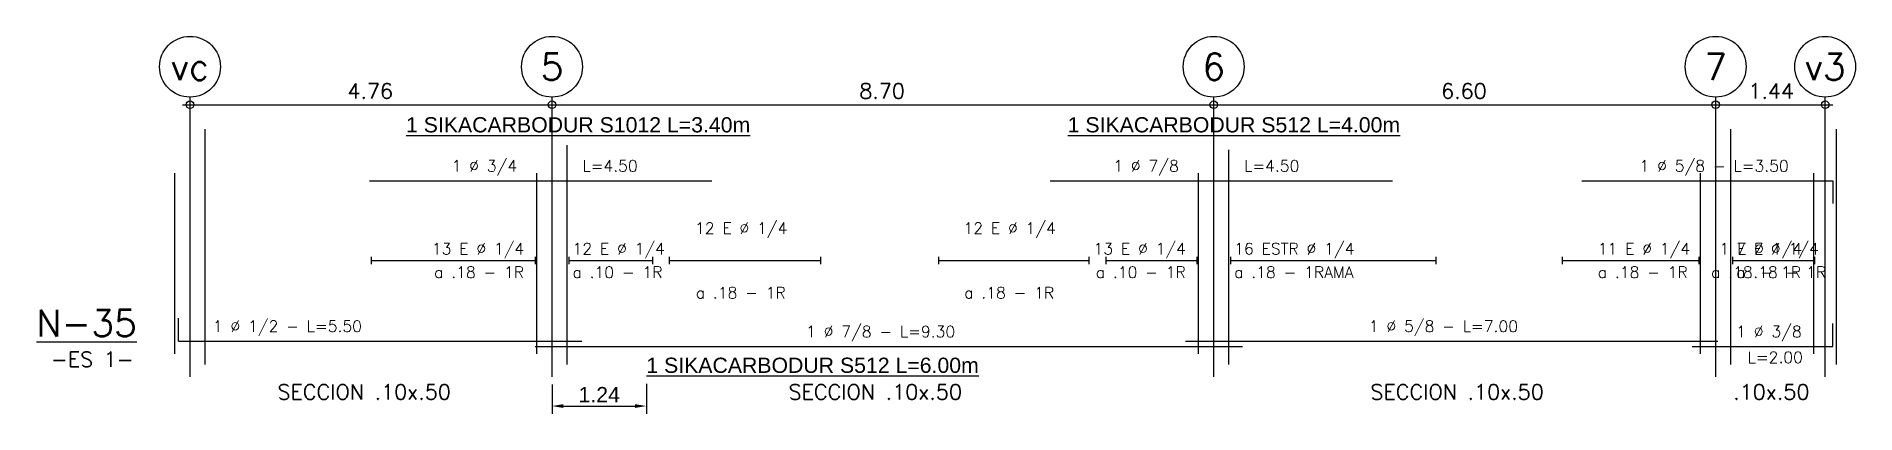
# Model space of a CAD drawing. Header units: millimetres. Extents: x 1 to 301, y -42 to 59.
# Drawn here: x 110.59 to 134.51, y 25.43 to 30.39 of the extents above; entities that cross this region are included whole.
import ezdxf
from ezdxf.enums import TextEntityAlignment as Align

# ---------------------------------------------------------------- set-up
doc = ezdxf.new("R2010")
doc.units = ezdxf.units.MM
doc.header["$LTSCALE"] = 0.0003
doc.header["$PDMODE"] = 34
doc.header["$PDSIZE"] = 0.1
for name, color, linetype in [('SIM-ACHURADOS', 8, 'Continuous'), ('SIM-COTAS', 1, 'Continuous'), ('SIM-FIBRACARB', 4, 'Continuous')]:
    doc.layers.add(name, color=color, linetype=linetype)
doc.styles.add('ARIAL EE', font='arial.ttf')
doc.styles.add('P140', font='SIMPLEX', dxfattribs={"height": 0.35})
doc.styles.add('P60', font='SIMPLEX', dxfattribs={"height": 0.16})
doc.styles.add('P80', font='SIMPLEX', dxfattribs={"height": 0.2})
doc.dimstyles.new('RE - STANDAR', dxfattribs={"dimtxt": 0.002, "dimasz": 0.0015, "dimexe": 0.001, "dimexo": 0.001, "dimgap": 0.0005, "dimtad": 1, "dimzin": 4, "dimdsep": 46, "dimtxsty": 'ARIAL EE', "dimcen": -0.001, "dimclrd": 256, "dimclre": 256, "dimclrt": 2, "dimadec": 0, "dimazin": 0, "dimtfac": 1, "dimtix": 1, "dimtofl": 0, "dimtmove": 1, "dimatfit": 0, "dimfxl": 0.0015, "dimtolj": 1, "dimtzin": 4, "dimlwd": -1, "dimlwe": -1, "dimarcsym": 0})

msp = doc.modelspace()

# ---------------------------------------------------------------- texts
at = {"layer": 'SIM-ACHURADOS', "style": 'P140'}
for s, p in [('5', (117.37, 29.991)), ('6', (126.07, 29.991)), ('7', (132.67, 29.991)), ('v3', (134.11, 29.991)), ('vc', (112.61, 29.991))]:
    msp.add_text(s, height=0.35, dxfattribs=at).set_placement(p, align=Align.MIDDLE)
at = {"layer": 'SIM-ACHURADOS'}
for s, height, style, p in [('4.76', 0.2, 'P80', (114.68, 29.571)), ('8.70', 0.2, 'P80', (121.41, 29.571)), ('6.60', 0.2, 'P80', (129.06, 29.571)), ('1.44', 0.2, 'P80', (133.1, 29.571)), ('1 %%c 3/4', 0.15, 'P60', (116.05, 28.611)), ('L=4.50', 0.15, 'P60', (117.77, 28.611)), ('1 %%c 7/8', 0.15, 'P60', (124.75, 28.611)), ('L=4.50', 0.15, 'P60', (126.47, 28.611)), ('1 %%c 5/8 - L=3.50', 0.15, 'P60', (131.67, 28.611)), ('12 E %%c 1/4', 0.15, 'P60', (119.25, 27.791)), ('12 E %%c 1/4', 0.15, 'P60', (122.78, 27.791)), ('13 E %%c 1/4', 0.15, 'P60', (115.79, 27.521)), ('12 E %%c 1/4', 0.15, 'P60', (117.64, 27.521)), ('13 E %%c 1/4', 0.15, 'P60', (124.49, 27.521)), ('16 ESTR %%c 1/4', 0.15, 'P60', (126.34, 27.521)), ('11 E %%c 1/4', 0.15, 'P60', (131.12, 27.521)), ('1 E %%c 1/4', 0.15, 'P60', (132.72, 27.521)), ('7 E %%c 1/4', 0.15, 'P60', (132.94, 27.521)), ('a .18 - 1R', 0.15, 'P60', (115.82, 27.211)), ('a .10 - 1R', 0.15, 'P60', (117.64, 27.211)), ('a .10 - 1R', 0.15, 'P60', (124.52, 27.211)), ('a .18 - 1RAMA', 0.15, 'P60', (126.34, 27.211)), ('a .18 - 1R', 0.15, 'P60', (131.12, 27.211)), ('a .18 - 1R', 0.15, 'P60', (132.61, 27.211)), ('a .18 - 1R', 0.15, 'P60', (132.94, 27.211)), ('a .18 - 1R', 0.15, 'P60', (119.26, 26.941)), ('a .18 - 1R', 0.15, 'P60', (122.79, 26.941)), ('1 %%c 1/2 - L=5.50', 0.15, 'P60', (112.91, 26.501)), ('1 %%c 7/8 - L=9.30', 0.15, 'P60', (120.71, 26.431)), ('1 %%c 5/8 - L=7.00', 0.15, 'P60', (128.11, 26.501)), ('1 %%c 3/8', 0.15, 'P60', (132.94, 26.431)), ('-ES 1-', 0.2, 'P80', (110.78, 26.041)), ('L=2.00', 0.15, 'P60', (133.09, 26.091)), ('SECCION .10x.50', 0.2, 'P80', (113.76, 25.611)), ('SECCION .10x.50', 0.2, 'P80', (120.48, 25.611)), ('SECCION .10x.50', 0.2, 'P80', (128.13, 25.611)), ('.10x.50', 0.2, 'P80', (132.9, 25.611))]:
    msp.add_text(s, height=height, dxfattribs=dict(at, style=style)).set_placement(p)
at = {"layer": 'SIM-ACHURADOS', "style": 'P140'}
msp.add_text('%%UN-35', height=0.35, dxfattribs=at).set_placement((111.91, 26.441), align=Align.RIGHT)
at = {"layer": 'SIM-FIBRACARB', "char_height": 0.2, "attachment_point": 1, "style": 'ARIAL EE'}
for s, width, gutter_width, insert in [('{\\L1 SIKACARBODUR S1012 L=3.40m}', 4.62374, 0.005, (115.45, 29.327)), ('{\\L1 SIKACARBODUR S512 L=4.00m}', 4.61317, 0.005, (124.15, 29.327)), ('{\\L1 SIKACARBODUR S512 L=6.00m}', 4.74866, 0.01, (118.61, 26.162))]:
    msp.add_mtext_dynamic_manual_height_columns(s, width=width, gutter_width=gutter_width, heights=[0], dxfattribs=dict(at, insert=insert))

# ---------------------------------------------------------------- blocks, each defined once
blk = doc.blocks.new('*D24')
at = {"layer": 'SIM-COTAS', "transparency": 16777216}
for p, q in [((117.37, 25.811), (117.37, 25.425)), ((118.61, 25.818), (118.61, 25.425)), ((117.52, 25.525), (118.46, 25.525))]:
    blk.add_line(p, q, dxfattribs=at)
for points in [[(117.52, 25.55), (117.52, 25.5), (117.37, 25.525)], [(118.46, 25.55), (118.46, 25.5), (118.61, 25.525)]]:
    blk.add_solid(points, dxfattribs=at)
at = {"layer": 'SIM-COTAS', "color": 2, "transparency": 16777216, "insert": (117.99, 25.676), "char_height": 0.2, "attachment_point": 5, "style": 'ARIAL EE'}
blk.add_mtext('\\A1;1.24', dxfattribs=at)

# ---------------------------------------------------------------- dimensions: what is measured, and where the dimension line sits
at = {"layer": 'SIM-COTAS'}
dim = msp.add_linear_dim(base=(118.61, 25.525), p1=(117.37, 25.911), p2=(118.61, 25.918), dimstyle='RE - STANDAR', dxfattribs=at)
dim.commit()
dim.dimension.update_dxf_attribs({"geometry": '*D24', "text_midpoint": (117.99, 25.676)})

# ---------------------------------------------------------------- linework, layer by layer
at = {"layer": 'SIM-ACHURADOS'}
for p, q in [((112.61, 25.911), (112.61, 29.591)), ((112.61, 29.491), (134.11, 29.491)), ((117.37, 25.911), (117.37, 29.591)), ((126.07, 25.911), (126.07, 29.591)), ((132.67, 25.911), (132.67, 29.591)), ((134.11, 25.911), (134.11, 29.591)), ((112.81, 26.071), (112.81, 29.171)), ((117.57, 26.071), (117.57, 28.957)), ((132.87, 26.071), (132.87, 29.171)), ((134.26, 26.071), (134.26, 29.171)), ((126.27, 26.071), (126.27, 28.897)), ((112.41, 26.211), (112.41, 28.591)), ((114.97, 28.491), (119.47, 28.491)), ((117.17, 26.211), (117.17, 28.591)), ((123.92, 28.491), (128.42, 28.491)), ((125.87, 26.211), (125.87, 28.591)), ((130.91, 28.491), (134.21, 28.491)), ((132.47, 26.211), (132.47, 28.591)), ((133.96, 26.211), (133.96, 28.591)), ((134.21, 28.491), (134.21, 28.191)), ((114.99, 27.491), (114.99, 27.391)), ((114.99, 27.441), (117.15, 27.441)), ((117.15, 27.491), (117.15, 27.391)), ((117.59, 27.491), (117.59, 27.391)), ((117.59, 27.441), (118.69, 27.441)), ((118.69, 27.491), (118.69, 27.391)), ((118.91, 27.491), (118.91, 27.391)), ((118.91, 27.441), (120.9, 27.441)), ((120.9, 27.491), (120.9, 27.391)), ((122.45, 27.491), (122.45, 27.391)), ((122.45, 27.441), (124.43, 27.441)), ((124.43, 27.491), (124.43, 27.391)), ((124.65, 27.491), (124.65, 27.391)), ((124.65, 27.441), (125.85, 27.441)), ((125.85, 27.491), (125.85, 27.391)), ((126.29, 27.491), (126.29, 27.391)), ((126.29, 27.441), (128.99, 27.441)), ((128.99, 27.491), (128.99, 27.391)), ((130.65, 27.491), (130.65, 27.391)), ((130.65, 27.441), (132.45, 27.441)), ((132.45, 27.491), (132.45, 27.391)), ((132.89, 27.491), (132.89, 27.391)), ((132.89, 27.441), (133.97, 27.441)), ((133.96, 27.491), (133.96, 27.391)), ((133.96, 27.491), (133.96, 27.391)), ((133.96, 27.441), (133.96, 27.441)), ((133.97, 27.491), (133.97, 27.391)), ((112.46, 26.381), (112.46, 26.681)), ((134.21, 26.311), (134.21, 26.611)), ((112.46, 26.381), (117.76, 26.381)), ((125.7, 26.381), (132.7, 26.381)), ((117.15, 26.311), (126.45, 26.311)), ((132.36, 26.311), (134.21, 26.311))]:
    msp.add_line(p, q, dxfattribs=at)
for centre in [(112.61, 29.991), (117.37, 29.991), (126.07, 29.991), (132.67, 29.991), (134.11, 29.991)]:
    msp.add_circle(centre, 0.4, dxfattribs=at)
for p in [(112.61, 29.491), (117.37, 29.491), (126.07, 29.491), (132.67, 29.491), (134.11, 29.491)]:
    msp.add_point(p, dxfattribs=at)

msp.set_redraw_order([(e.dxf.handle, doc.entitydb.next_handle()) for e in msp.query("TEXT MTEXT ATTDEF DIMENSION ARC_DIMENSION")])  # texts and dimensions are drawn at this point

doc.saveas('drawing.dxf')
